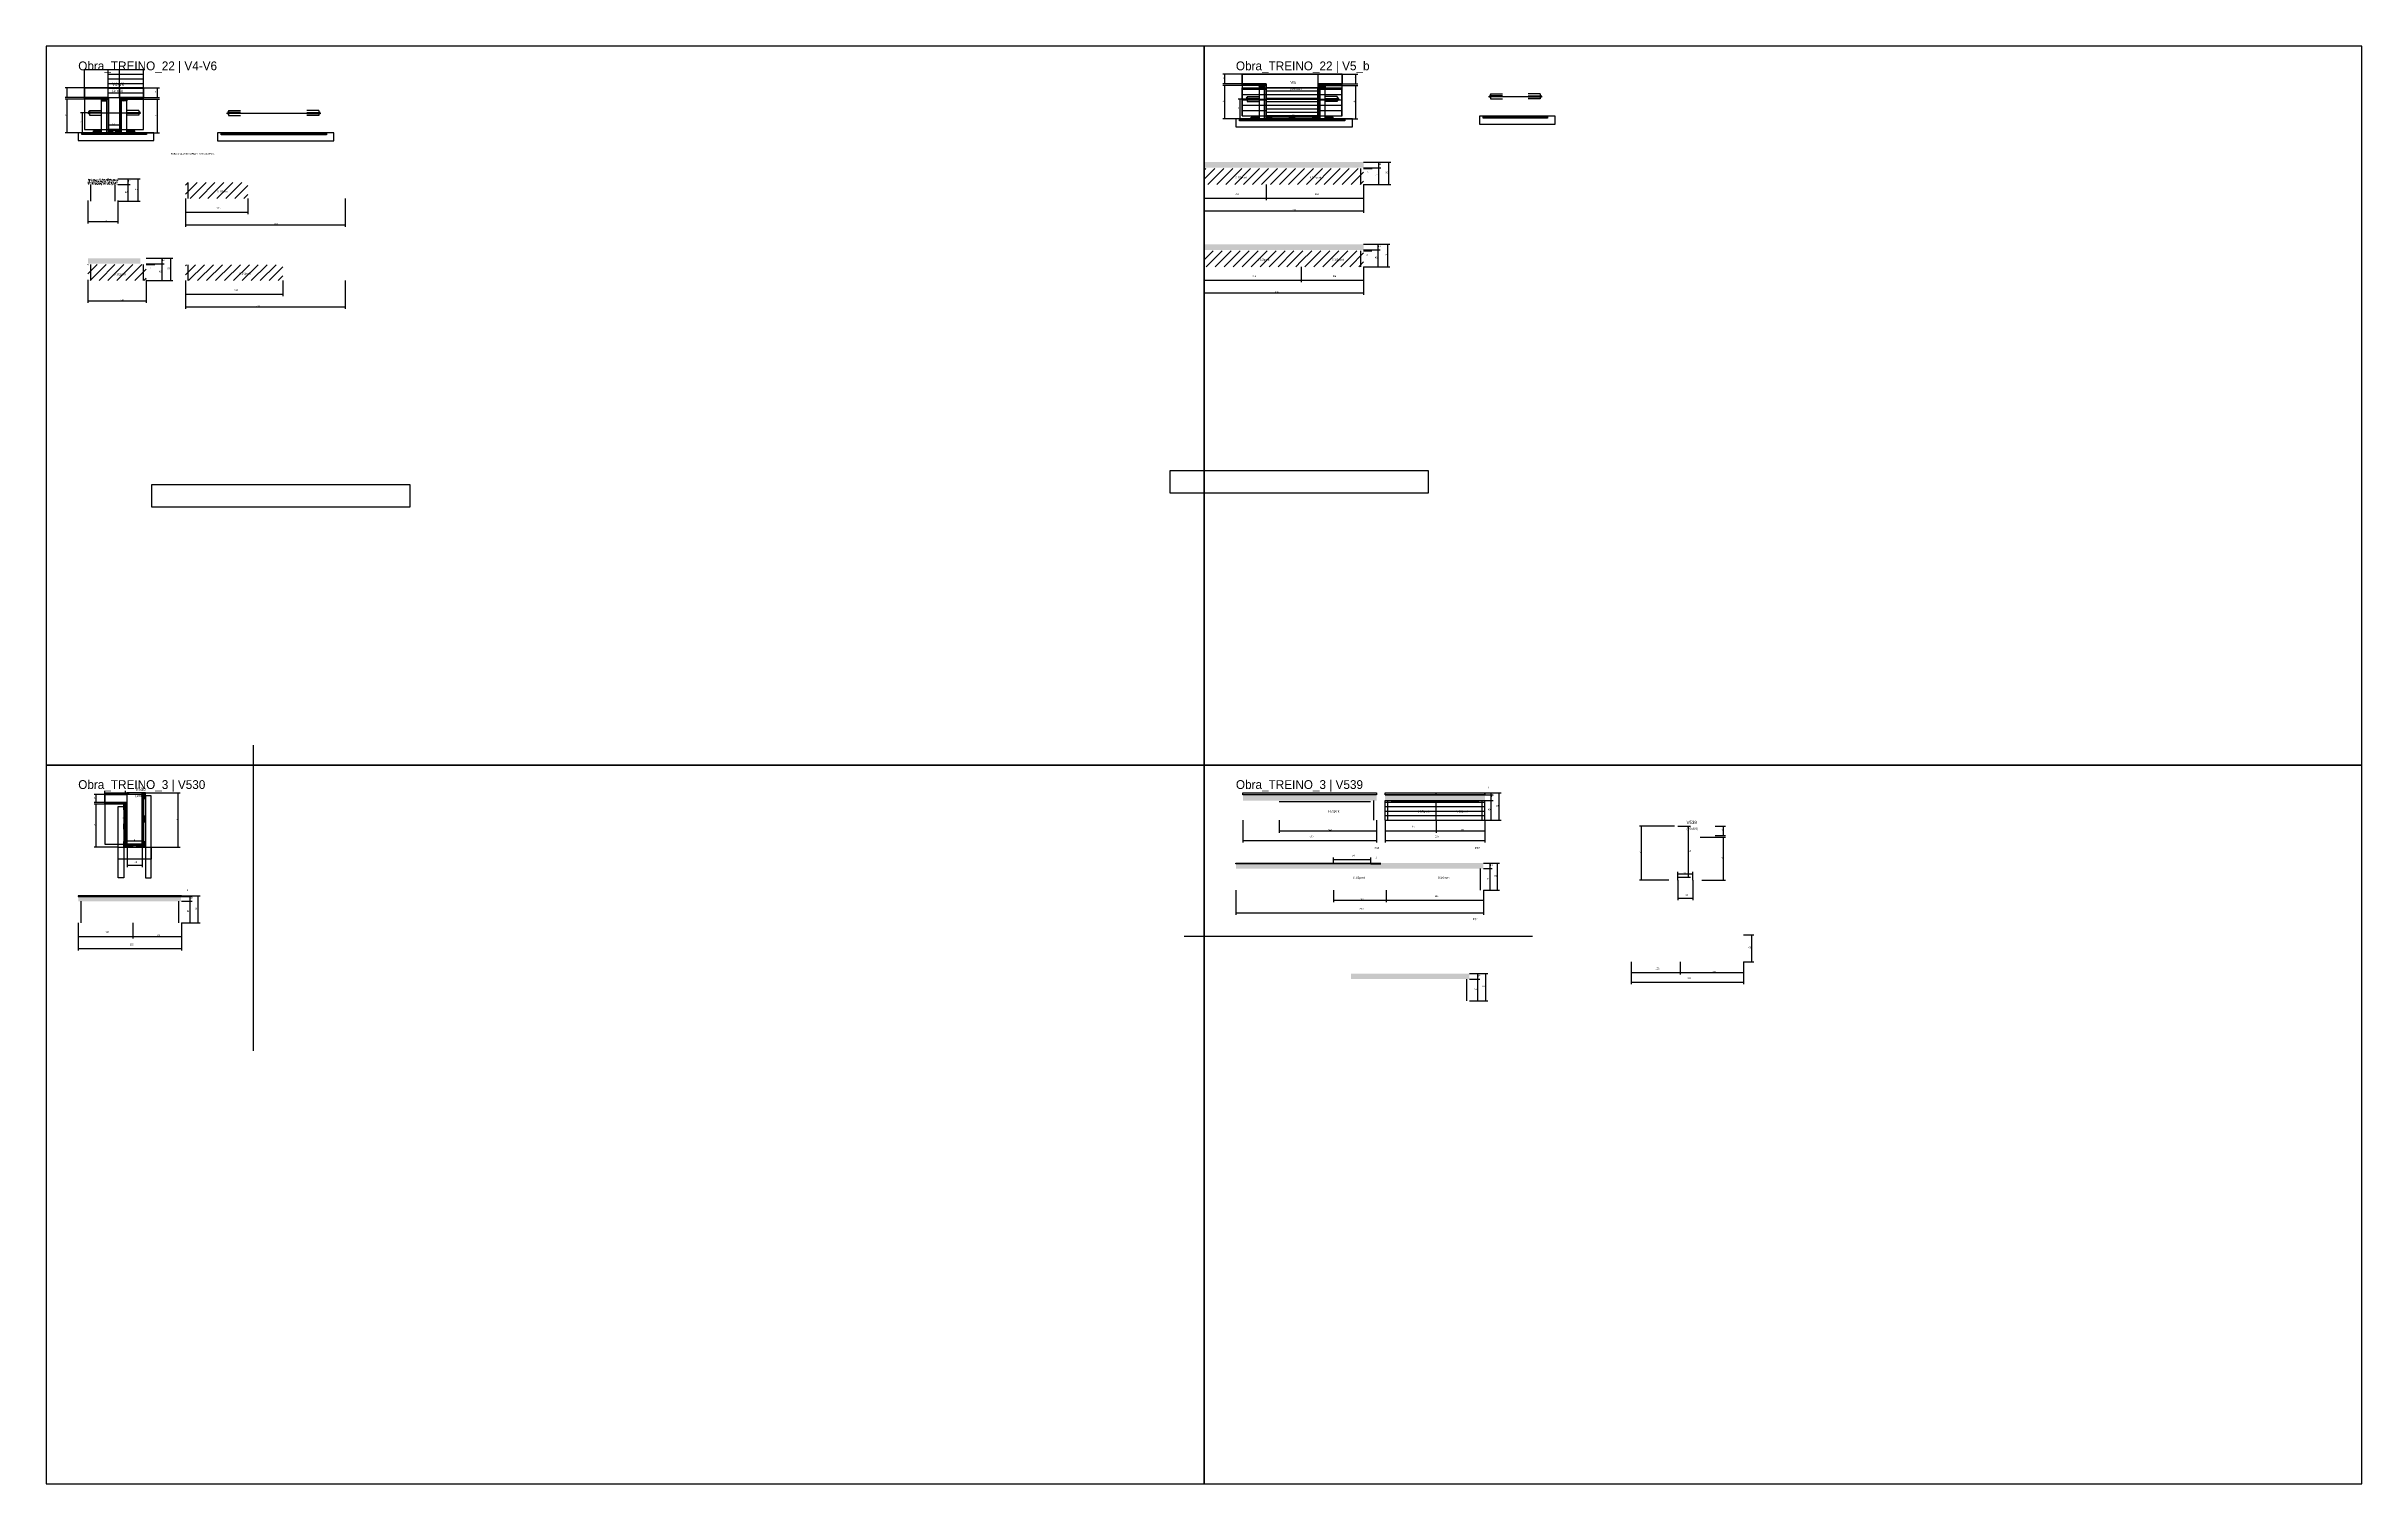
# Model space of a CAD drawing. Header units: metres. Extents: x -41 to 34840, y -36000 to 1848.
# Drawn here: x 2900 to 8700, y -32400 to -28800 of the extents above; entities that cross this region are included whole.
import ezdxf

# ---------------------------------------------------------------- set-up
doc = ezdxf.new("R2010")
doc.units = ezdxf.units.M
for name, color, linetype in [('8', 7, 'Continuous'), ('barrote', 126, 'Continuous'), ('CELL_BORDER', 8, 'Continuous'), ('CONCRETO', 251, 'Continuous'), ('COTA', 4, 'Continuous'), ('Cota Seção (2x)', 4, 'Continuous'), ('Hachura', 253, 'Continuous'), ('LABEL_ID', 3, 'Continuous'), ('Madeira', 126, 'Continuous'), ('NOMENCLATURA', 7, 'Continuous'), ('Painéis', 200, 'Continuous'), ('PONTALETE', 2, 'Continuous'), ('SARR_2.2x7', 40, 'Continuous'), ('SARR_3.5x7', 81, 'Continuous'), ('SARR_EDITAR', 141, 'Continuous'), ('SCO-___-LAJ', 4, 'Continuous'), ('TENSOR', 2, 'Continuous'), ('Texto Seção', 7, 'Continuous')]:
    doc.layers.add(name, color=color, linetype=linetype)

msp = doc.modelspace()

# ---------------------------------------------------------------- hatches: boundary and pattern name
at = {"layer": 'COTA'}
h = msp.add_hatch(dxfattribs=at)
h.set_pattern_fill('AR-CONC', scale=0.03)
h.paths.add_polyline_path([(6199.7, -29104.1), (6199.7, -29090.1), (5799.7, -29090.1), (5799.7, -29104.1)])
h = msp.add_hatch(dxfattribs=at)
h.set_pattern_fill('AR-CONC', scale=0.03)
h.paths.add_polyline_path([(3004.2, -29132.2), (3004.2, -29146.2), (3079.2, -29146.2), (3079.2, -29132.2)])
h = msp.add_hatch(dxfattribs=at)
h.set_pattern_fill('AR-CONC', scale=0.03)
h.paths.add_polyline_path([(3004.2, -29330.7), (3004.2, -29344.7), (3135.2, -29344.7), (3135.2, -29330.7)])
h = msp.add_hatch(dxfattribs=at)
h.set_pattern_fill('AR-CONC', scale=0.03)
h.paths.add_polyline_path([(6199.7, -29309.9), (6199.7, -29295.9), (5799.7, -29295.9), (5799.7, -29309.9)])
h = msp.add_hatch(dxfattribs=at)
h.set_pattern_fill('AR-CONC', scale=0.03)
h.paths.add_polyline_path([(5897.3, -30689), (5897.3, -30675), (5897.3, -30675), (6232.3, -30675), (6232.3, -30675), (6232.3, -30689), (6232.3, -30689), (5897.3, -30689)])
h = msp.add_hatch(dxfattribs=at)
h.set_pattern_fill('AR-CONC', scale=0.03)
h.paths.add_polyline_path([(6253.6, -30675), (6253.6, -30689), (6253.6, -30689), (6503.6, -30689), (6503.6, -30689), (6503.6, -30675), (6503.6, -30675), (6253.6, -30675)])
h = msp.add_hatch(dxfattribs=at)
h.set_pattern_fill('AR-CONC', scale=0.03)
h.paths.add_polyline_path([(6218, -30847.6), (6218, -30845.6), (6218, -30845.6), (6500, -30845.6), (6500, -30845.6), (6500, -30859.6), (6500, -30859.6), (5880, -30859.6), (5880, -30859.6), (5880, -30847.6), (5880, -30847.6), (6218, -30847.6)])
h = msp.add_hatch(dxfattribs=at)
h.set_pattern_fill('AR-CONC', scale=0.03)
h.paths.add_polyline_path([(2980, -30929.3), (2980, -30941.3), (2980, -30941.3), (3237, -30941.3), (3237, -30941.3), (3237, -30929.3), (3237, -30929.3), (2980, -30929.3)])
h = msp.add_hatch(dxfattribs=at)
h.set_pattern_fill('AR-CONC', scale=0.03)
h.paths.add_polyline_path([(6465, -31136.3), (6465, -31122.3), (6465, -31122.3), (6168, -31122.3), (6168, -31122.3), (6168, -31136.3), (6168, -31136.3), (6465, -31136.3)])
at = {"layer": 'Hachura'}
h = msp.add_hatch(color=8, dxfattribs=at)
h.dxf.hatch_style = 1
h.paths.add_polyline_path([(2995.8, -28932.3), (2995.8, -28928.3), (2995.8, -28928.3), (3055.8, -28928.3), (3055.8, -28928.3), (3055.8, -28932.3), (3055.8, -28932.3), (2995.8, -28932.3)])
h = msp.add_hatch(dxfattribs=at)
h.set_pattern_fill('ANSI31', scale=0.5)
h.paths.add_polyline_path([(3037.8, -28932.3), (3037.8, -28936.7), (3037.8, -28936.7), (3051.8, -28936.7), (3051.8, -28936.7), (3051.8, -28932.3), (3051.8, -28932.3), (3037.8, -28932.3)])
h = msp.add_hatch(color=8, dxfattribs=at)
h.dxf.hatch_style = 1
h.paths.add_polyline_path([(3051.8, -28932.3), (3055.8, -28932.3), (3055.8, -28932.3), (3055.8, -29016.3), (3055.8, -29016.3), (3051.8, -29016.3), (3051.8, -29016.3), (3051.8, -28932.3)])
h = msp.add_hatch(color=8, dxfattribs=at)
h.dxf.hatch_style = 1
h.paths.add_polyline_path([(3143.8, -28932.3), (3143.8, -28928.3), (3143.8, -28928.3), (3083.8, -28928.3), (3083.8, -28928.3), (3083.8, -28932.3), (3083.8, -28932.3), (3143.8, -28932.3)])
h = msp.add_hatch(color=8, dxfattribs=at)
h.dxf.hatch_style = 1
h.paths.add_polyline_path([(3087.8, -28932.3), (3083.8, -28932.3), (3083.8, -28932.3), (3083.8, -29016.3), (3083.8, -29016.3), (3087.8, -29016.3), (3087.8, -29016.3), (3087.8, -28932.3)])
h = msp.add_hatch(dxfattribs=at)
h.set_pattern_fill('ANSI31', scale=0.5)
h.paths.add_polyline_path([(3101.8, -28932.3), (3101.8, -28936.7), (3101.8, -28936.7), (3087.8, -28936.7), (3087.8, -28936.7), (3087.8, -28932.3), (3087.8, -28932.3), (3101.8, -28932.3)])
h = msp.add_hatch(color=8, dxfattribs=at)
h.dxf.hatch_style = 1
h.paths.add_polyline_path([(5895.8, -28898), (5895.8, -28894), (5895.8, -28894), (5955.8, -28894), (5955.8, -28894), (5955.8, -28898), (5955.8, -28898), (5895.8, -28898)])
h = msp.add_hatch(dxfattribs=at)
h.set_pattern_fill('ANSI31', scale=0.5)
h.paths.add_polyline_path([(5937.8, -28898), (5937.8, -28902.4), (5937.8, -28902.4), (5951.8, -28902.4), (5951.8, -28902.4), (5951.8, -28898), (5951.8, -28898), (5937.8, -28898)])
h = msp.add_hatch(color=8, dxfattribs=at)
h.dxf.hatch_style = 1
h.paths.add_polyline_path([(5951.8, -28898), (5955.8, -28898), (5955.8, -28898), (5955.8, -28982), (5955.8, -28982), (5951.8, -28982), (5951.8, -28982), (5951.8, -28898)])
h = msp.add_hatch(color=8, dxfattribs=at)
h.dxf.hatch_style = 1
h.paths.add_polyline_path([(6145.8, -28898), (6145.8, -28894), (6145.8, -28894), (6085.8, -28894), (6085.8, -28894), (6085.8, -28898), (6085.8, -28898), (6145.8, -28898)])
h = msp.add_hatch(color=8, dxfattribs=at)
h.dxf.hatch_style = 1
h.paths.add_polyline_path([(6089.8, -28898), (6085.8, -28898), (6085.8, -28898), (6085.8, -28982), (6085.8, -28982), (6089.8, -28982), (6089.8, -28982), (6089.8, -28898)])
h = msp.add_hatch(dxfattribs=at)
h.set_pattern_fill('ANSI31', scale=0.5)
h.paths.add_polyline_path([(6103.8, -28898), (6103.8, -28902.4), (6103.8, -28902.4), (6089.8, -28902.4), (6089.8, -28902.4), (6089.8, -28898), (6089.8, -28898), (6103.8, -28898)])
h = msp.add_hatch(dxfattribs=at)
h.set_pattern_fill('ANSI31', scale=0.5)
h.paths.add_polyline_path([(5917.8, -28982), (5917.8, -28977.6), (5917.8, -28977.6), (5937.8, -28977.6), (5937.8, -28977.6), (5937.8, -28982), (5937.8, -28982), (5917.8, -28982)])
h = msp.add_hatch(color=8, dxfattribs=at)
h.dxf.hatch_style = 1
h.paths.add_polyline_path([(5955.8, -28977.6), (5955.8, -28974), (5955.8, -28974), (6085.8, -28974), (6085.8, -28974), (6085.8, -28977.6), (6085.8, -28977.6), (5955.8, -28977.6)])
h = msp.add_hatch(dxfattribs=at)
h.set_pattern_fill('ANSI31', scale=0.5)
h.paths.add_polyline_path([(5955.8, -28977.6), (5955.8, -28982), (5955.8, -28982), (5969.8, -28982), (5969.8, -28982), (5969.8, -28977.6), (5969.8, -28977.6), (5955.8, -28977.6)])
h = msp.add_hatch(dxfattribs=at)
h.set_pattern_fill('ANSI31', scale=0.5)
h.paths.add_polyline_path([(6013.8, -28977.6), (6013.8, -28982), (6013.8, -28982), (6027.8, -28982), (6027.8, -28982), (6027.8, -28977.6), (6027.8, -28977.6), (6013.8, -28977.6)])
h = msp.add_hatch(dxfattribs=at)
h.set_pattern_fill('ANSI31', scale=0.5)
h.paths.add_polyline_path([(6071.8, -28977.6), (6071.8, -28982), (6071.8, -28982), (6085.8, -28982), (6085.8, -28982), (6085.8, -28977.6), (6085.8, -28977.6), (6071.8, -28977.6)])
h = msp.add_hatch(dxfattribs=at)
h.set_pattern_fill('ANSI31', scale=0.5)
h.paths.add_polyline_path([(6123.8, -28982), (6123.8, -28977.6), (6123.8, -28977.6), (6103.8, -28977.6), (6103.8, -28977.6), (6103.8, -28982), (6103.8, -28982), (6123.8, -28982)])
h = msp.add_hatch(dxfattribs=at)
h.set_pattern_fill('ANSI31', scale=0.5)
h.paths.add_polyline_path([(3017.8, -29016.3), (3017.8, -29011.9), (3017.8, -29011.9), (3037.8, -29011.9), (3037.8, -29011.9), (3037.8, -29016.3), (3037.8, -29016.3), (3017.8, -29016.3)])
h = msp.add_hatch(color=8, dxfattribs=at)
h.dxf.hatch_style = 1
h.paths.add_polyline_path([(3055.8, -29011.9), (3055.8, -29008.3), (3055.8, -29008.3), (3083.8, -29008.3), (3083.8, -29008.3), (3083.8, -29011.9), (3083.8, -29011.9), (3055.8, -29011.9)])
h = msp.add_hatch(dxfattribs=at)
h.set_pattern_fill('ANSI31', scale=0.5)
h.paths.add_polyline_path([(3055.8, -29016.3), (3055.8, -29011.9), (3055.8, -29011.9), (3065.8, -29011.9), (3065.8, -29011.9), (3065.8, -29016.3), (3065.8, -29016.3), (3055.8, -29016.3)])
h = msp.add_hatch(dxfattribs=at)
h.set_pattern_fill('ANSI31', scale=0.5)
h.paths.add_polyline_path([(3073.8, -29016.3), (3073.8, -29011.9), (3073.8, -29011.9), (3083.8, -29011.9), (3083.8, -29011.9), (3083.8, -29016.3), (3083.8, -29016.3), (3073.8, -29016.3)])
h = msp.add_hatch(dxfattribs=at)
h.set_pattern_fill('ANSI31', scale=0.5)
h.paths.add_polyline_path([(3121.8, -29016.3), (3121.8, -29011.9), (3121.8, -29011.9), (3101.8, -29011.9), (3101.8, -29011.9), (3101.8, -29016.3), (3101.8, -29016.3), (3121.8, -29016.3)])
h = msp.add_hatch(dxfattribs=at)
h.set_pattern_fill('ANSI31', scale=5)
h.paths.add_polyline_path([(5955.7, -29146.1), (5955.7, -29106.1), (5799.7, -29106.1), (5799.7, -29146.1)])
h = msp.add_hatch(dxfattribs=at)
h.set_pattern_fill('ANSI31', scale=5)
h.paths.add_polyline_path([(5955.7, -29146.1), (6199.7, -29146.1), (6199.7, -29106.1), (5955.7, -29106.1)])
h = msp.add_hatch(dxfattribs=at)
h.set_pattern_fill('ANSI31', scale=5)
h.paths.add_polyline_path([(3404.6, -29181.1), (3404.6, -29141.1), (3248.6, -29141.1), (3248.6, -29181.1)])
h = msp.add_hatch(dxfattribs=at)
h.set_pattern_fill('ANSI31', scale=5)
h.paths.add_polyline_path([(3150.2, -29386.7), (3150.2, -29346.7), (3004.2, -29346.7), (3004.2, -29386.7)])
h = msp.add_hatch(dxfattribs=at)
h.set_pattern_fill('ANSI31', scale=5)
h.paths.add_polyline_path([(3492.6, -29346.9), (3248.6, -29346.9), (3248.6, -29386.9), (3492.6, -29386.9)])
h = msp.add_hatch(dxfattribs=at)
h.set_pattern_fill('ANSI31', scale=5)
h.paths.add_polyline_path([(6043.7, -29311.9), (5799.7, -29311.9), (5799.7, -29351.9), (6043.7, -29351.9)])
h = msp.add_hatch(dxfattribs=at)
h.set_pattern_fill('ANSI31', scale=5)
h.paths.add_polyline_path([(6043.7, -29351.9), (6199.7, -29351.9), (6199.7, -29311.9), (6043.7, -29311.9)])
h = msp.add_hatch(color=8, dxfattribs=at)
h.dxf.hatch_style = 1
h.paths.add_polyline_path([(3098, -30674), (3102, -30674), (3102, -30674), (3102, -30670), (3102, -30670), (3098, -30670), (3098, -30670), (3098, -30674)])
h = msp.add_hatch(color=8, dxfattribs=at)
h.dxf.hatch_style = 1
h.paths.add_polyline_path([(3144, -30670), (3140, -30670), (3140, -30670), (3140, -30806), (3140, -30806), (3144, -30806), (3144, -30806), (3144, -30670)])
h = msp.add_hatch(dxfattribs=at)
h.set_pattern_fill('ANSI31', scale=0.5)
h.paths.add_polyline_path([(3148.4, -30670), (3144, -30670), (3144, -30670), (3144, -30684), (3144, -30684), (3148.4, -30684), (3148.4, -30684), (3148.4, -30670)])
h = msp.add_hatch(color=8, dxfattribs=at)
h.dxf.hatch_style = 1
h.paths.add_polyline_path([(3046.4, -30698), (3046.4, -30694), (3046.4, -30694), (3102, -30694), (3102, -30694), (3102, -30698), (3102, -30698), (3046.4, -30698)])
h = msp.add_hatch(dxfattribs=at)
h.set_pattern_fill('ANSI31', scale=0.5)
h.paths.add_polyline_path([(3098, -30698), (3093.6, -30698), (3093.6, -30698), (3093.6, -30712), (3093.6, -30712), (3098, -30712), (3098, -30712), (3098, -30698)])
h = msp.add_hatch(color=8, dxfattribs=at)
h.dxf.hatch_style = 1
h.paths.add_polyline_path([(3098, -30698), (3102, -30698), (3102, -30698), (3102, -30806), (3102, -30806), (3098, -30806), (3098, -30806), (3098, -30698)])
h = msp.add_hatch(dxfattribs=at)
h.set_pattern_fill('ANSI31', scale=0.5)
h.paths.add_polyline_path([(3148.4, -30728), (3144, -30728), (3144, -30728), (3144, -30742), (3144, -30742), (3148.4, -30742), (3148.4, -30742), (3148.4, -30728)])
h = msp.add_hatch(dxfattribs=at)
h.set_pattern_fill('ANSI31', scale=0.5)
h.paths.add_polyline_path([(3098, -30747), (3093.6, -30747), (3093.6, -30747), (3093.6, -30761), (3093.6, -30761), (3098, -30761), (3098, -30761), (3098, -30747)])
h = msp.add_hatch(dxfattribs=at)
h.set_pattern_fill('ANSI31', scale=0.5)
h.paths.add_polyline_path([(3093.9, -30792), (3098.3, -30792), (3098.3, -30792), (3098.3, -30806), (3098.3, -30806), (3093.9, -30806), (3093.9, -30806), (3093.9, -30792)])
h = msp.add_hatch(color=8, dxfattribs=at)
h.dxf.hatch_style = 1
h.paths.add_polyline_path([(3140.3, -30801.6), (3140.3, -30798), (3140.3, -30798), (3102.3, -30798), (3102.3, -30798), (3102.3, -30801.6), (3102.3, -30801.6), (3140.3, -30801.6)])
h = msp.add_hatch(dxfattribs=at)
h.set_pattern_fill('ANSI31', scale=0.5)
h.paths.add_polyline_path([(3144.3, -30792), (3148.7, -30792), (3148.7, -30792), (3148.7, -30806), (3148.7, -30806), (3144.3, -30806), (3144.3, -30806), (3144.3, -30792)])
h = msp.add_hatch(dxfattribs=at)
h.set_pattern_fill('ANSI31', scale=0.5)
h.paths.add_polyline_path([(3102.3, -30806), (3102.3, -30801.6), (3102.3, -30801.6), (3116.3, -30801.6), (3116.3, -30801.6), (3116.3, -30806), (3116.3, -30806), (3102.3, -30806)])
h = msp.add_hatch(dxfattribs=at)
h.set_pattern_fill('ANSI31', scale=0.5)
h.paths.add_polyline_path([(3140.3, -30806), (3140.3, -30801.6), (3140.3, -30801.6), (3126.3, -30801.6), (3126.3, -30801.6), (3126.3, -30806), (3126.3, -30806), (3140.3, -30806)])

# ---------------------------------------------------------------- linework, layer by layer
for p, q in [((5905.8, -28929.1), (5905.8, -28935.1)), ((5907.8, -28929.1), (5905.8, -28929.1)), ((5907.8, -28935.1), (5905.8, -28935.1)), ((5907.8, -28926.1), (5907.8, -28938.1)), ((5907.8, -28926.1), (5937.8, -28926.1)), ((5937.8, -28931.1), (5907.8, -28931.1)), ((5937.8, -28933.1), (5907.8, -28933.1)), ((5907.8, -28938.1), (5937.8, -28938.1)), ((6133.8, -28926.1), (6103.8, -28926.1)), ((6103.8, -28931.1), (6133.8, -28931.1)), ((6103.8, -28933.1), (6133.8, -28933.1)), ((6133.8, -28938.1), (6103.8, -28938.1)), ((6133.8, -28926.1), (6133.8, -28938.1)), ((6135.8, -28929.1), (6133.8, -28929.1)), ((6133.8, -28935.1), (6135.8, -28935.1)), ((6135.8, -28929.1), (6135.8, -28935.1)), ((6516, -28922.3), (6516, -28928.3)), ((6518, -28922.3), (6516, -28922.3)), ((6518, -28928.3), (6516, -28928.3)), ((6518, -28919.3), (6518, -28931.3)), ((6518, -28919.3), (6548, -28919.3)), ((6548, -28924.3), (6518, -28924.3)), ((6548, -28926.3), (6518, -28926.3)), ((6518, -28931.3), (6548, -28931.3)), ((6642, -28919.3), (6612, -28919.3)), ((6612, -28924.3), (6642, -28924.3)), ((6612, -28926.3), (6642, -28926.3)), ((6642, -28931.3), (6612, -28931.3)), ((6642, -28919.3), (6642, -28931.3)), ((6644, -28922.3), (6642, -28922.3)), ((6642, -28928.3), (6644, -28928.3)), ((6644, -28922.3), (6644, -28928.3)), ((3005.8, -28963.4), (3005.8, -28969.4)), ((3007.8, -28963.4), (3005.8, -28963.4)), ((3007.8, -28969.4), (3005.8, -28969.4)), ((3007.8, -28960.4), (3007.8, -28972.4)), ((3007.8, -28960.4), (3037.8, -28960.4)), ((3037.8, -28965.4), (3007.8, -28965.4)), ((3037.8, -28967.4), (3007.8, -28967.4)), ((3007.8, -28972.4), (3037.8, -28972.4)), ((3131.8, -28960.4), (3101.8, -28960.4)), ((3101.8, -28965.4), (3131.8, -28965.4)), ((3101.8, -28967.4), (3131.8, -28967.4)), ((3131.8, -28972.4), (3101.8, -28972.4)), ((3131.8, -28960.4), (3131.8, -28972.4)), ((3133.8, -28963.4), (3131.8, -28963.4)), ((3131.8, -28969.4), (3133.8, -28969.4)), ((3133.8, -28963.4), (3133.8, -28969.4)), ((3354.7, -28964.1), (3354.7, -28970.1)), ((3356.7, -28964.1), (3354.7, -28964.1)), ((3356.7, -28970.1), (3354.7, -28970.1)), ((3356.7, -28961.1), (3356.7, -28973.1)), ((3356.7, -28961.1), (3386.7, -28961.1)), ((3386.7, -28966.1), (3356.7, -28966.1)), ((3386.7, -28968.1), (3356.7, -28968.1)), ((3356.7, -28973.1), (3386.7, -28973.1)), ((3582.7, -28961.1), (3552.7, -28961.1)), ((3552.7, -28966.1), (3582.7, -28966.1)), ((3552.7, -28968.1), (3582.7, -28968.1)), ((3582.7, -28973.1), (3552.7, -28973.1)), ((3582.7, -28961.1), (3582.7, -28973.1)), ((3584.7, -28964.1), (3582.7, -28964.1)), ((3582.7, -28970.1), (3584.7, -28970.1)), ((3584.7, -28964.1), (3584.7, -28970.1))]:
    msp.add_line(p, q)
at = {"layer": '8'}
for p, q in [((3418.2, -30550), (3418.2, -31315.8)), ((5750, -31028.3), (6622.8, -31028.3))]:
    msp.add_line(p, q, dxfattribs=at)
at = {"layer": 'barrote'}
for points in [[(5880, -29002), (6171.6, -29002), (6171.6, -28982), (5880, -28982)], [(6490.1, -28995.3), (6679.7, -28995.3), (6679.7, -28975.3), (6490.1, -28975.3)], [(2980, -29036.3), (3169.6, -29036.3), (3169.6, -29016.3), (2980, -29016.3)], [(3328.9, -29037), (3620.5, -29037), (3620.5, -29017), (3328.9, -29017)]]:
    msp.add_lwpolyline(points, close=True, dxfattribs=at)
at = {"layer": 'CELL_BORDER'}
for points in [[(2900, -30600), (5800, -30600), (5800, -28800), (2900, -28800)], [(5800, -30600), (8700, -30600), (8700, -28800), (5800, -28800)], [(2900, -32400), (5800, -32400), (5800, -30600), (2900, -30600)], [(5800, -32400), (8700, -32400), (8700, -30600), (5800, -30600)]]:
    msp.add_lwpolyline(points, close=True, dxfattribs=at)
at = {"layer": 'CONCRETO'}
for points in [[(6085.8, -28894), (6085.8, -28904), (6085.8, -28974), (5955.8, -28974), (5955.8, -28894), (5895.8, -28894), (5895.8, -28870), (6085.8, -28870), (6145.8, -28870), (6145.8, -28894)], [(5895.8, -28974), (6145.8, -28974), (6145.8, -28870), (5895.8, -28870)], [(3083.8, -28928.3), (3083.8, -28938.3), (3083.8, -29008.3), (3055.8, -29008.3), (3055.8, -28928.3), (2995.8, -28928.3), (2995.8, -28904.3), (3083.8, -28904.3), (3143.8, -28904.3), (3143.8, -28928.3)], [(2995.8, -29008.3), (3143.8, -29008.3), (3143.8, -28904.3), (2995.8, -28904.3)], [(3046.4, -30798), (3140, -30798), (3140, -30674), (3046.4, -30674)], [(3102, -30798), (3144, -30798), (3144, -30670), (3102, -30670)]]:
    msp.add_lwpolyline(points, close=True, dxfattribs=at)
for points in [[(3140, -30694), (3140, -30694), (3140, -30726), (3140, -30726), (3140, -30798), (3102, -30798), (3102, -30694), (3046.4, -30694), (3046.4, -30674), (3102, -30674)], [(3102, -30694), (3102, -30696), (3102, -30696), (3102, -30798), (3140, -30798), (3140, -30670), (3144, -30670), (3144, -30670), (3102, -30670), (3102, -30674)]]:
    msp.add_lwpolyline(points, dxfattribs=at)
at = {"layer": 'COTA'}
for p, q in [((5895.8, -28870), (5847.5, -28870)), ((5852.5, -28894), (5852.5, -28870)), ((6145.8, -28870), (6185.3, -28870)), ((6180.3, -28894), (6180.3, -28870)), ((2995.8, -28904.3), (2947.5, -28904.3)), ((2995.8, -28928.3), (2947.5, -28928.3)), ((2995.8, -28932.3), (2947.5, -28932.3)), ((2952.5, -28928.3), (2952.5, -28904.3)), ((2952.5, -29016.3), (2952.5, -28932.3)), ((3101.8, -28932.3), (3183.3, -28932.3)), ((3143.8, -28904.3), (3183.3, -28904.3)), ((3143.8, -28928.3), (3183.3, -28928.3)), ((3178.3, -28928.3), (3178.3, -28904.3)), ((3178.3, -29016.3), (3178.3, -28932.3)), ((5895.8, -28894), (5847.5, -28894)), ((5895.8, -28898), (5847.5, -28898)), ((5852.5, -28982), (5852.5, -28898)), ((5902.8, -28932.1), (5885.3, -28932.1)), ((5890.3, -28982), (5890.3, -28932.1)), ((6103.8, -28898), (6185.3, -28898)), ((6145.8, -28894), (6185.3, -28894)), ((6180.3, -28982), (6180.3, -28898)), ((3002.8, -28966.4), (2985.3, -28966.4)), ((2990.3, -29016.3), (2990.3, -28966.4)), ((5917.8, -28982), (5847.5, -28982)), ((5902.8, -28982), (5885.3, -28982)), ((6123.8, -28982), (6185.3, -28982)), ((3017.8, -29016.3), (2947.5, -29016.3)), ((3002.8, -29016.3), (2985.3, -29016.3)), ((3121.8, -29016.3), (3183.3, -29016.3)), ((6199.7, -29090.1), (6242.8, -29090.1)), ((6199.7, -29090.1), (6267.6, -29090.1)), ((6199.7, -29104.1), (6242.8, -29104.1)), ((6199.7, -29104.1), (6242.8, -29104.1)), ((6199.7, -29104.1), (6221.6, -29104.1)), ((6199.7, -29106.1), (6221.6, -29106.1)), ((6216.6, -29106.1), (6216.6, -29104.1)), ((6237.8, -29104.1), (6237.8, -29090.1)), ((6237.8, -29146.1), (6237.8, -29104.1)), ((6262.6, -29146.1), (6262.6, -29090.1)), ((3079.2, -29132.2), (3110.1, -29132.2)), ((3079.2, -29132.2), (3134.9, -29132.2)), ((3079.2, -29146.2), (3110.1, -29146.2)), ((3079.2, -29146.2), (3110.1, -29146.2)), ((3105.1, -29146.2), (3105.1, -29132.2)), ((3105.1, -29188.2), (3105.1, -29146.2)), ((3129.9, -29188.2), (3129.9, -29132.2)), ((5799.7, -29146.1), (5799.7, -29216.8)), ((5799.7, -29146.1), (5799.7, -29185.1)), ((5955.7, -29146.1), (5955.7, -29185.1)), ((5955.7, -29146.1), (5955.7, -29185.1)), ((6199.7, -29146.1), (6199.7, -29185.1)), ((6199.7, -29146.1), (6199.7, -29216.8)), ((6199.7, -29146.1), (6242.8, -29146.1)), ((6199.7, -29146.1), (6267.6, -29146.1)), ((3004.2, -29186.2), (3004.2, -29243.9)), ((3079.2, -29186.2), (3079.2, -29243.9)), ((3079.2, -29188.2), (3110.1, -29188.2)), ((3079.2, -29188.2), (3134.9, -29188.2)), ((3248.6, -29181.1), (3248.6, -29251.8)), ((3248.6, -29181.1), (3248.6, -29220.1)), ((3248.6, -29215.1), (3404.6, -29215.1)), ((3404.6, -29181.1), (3404.6, -29220.1)), ((3648.6, -29181.1), (3648.6, -29251.8)), ((5799.7, -29180.1), (5955.7, -29180.1)), ((5799.7, -29211.8), (6199.7, -29211.8)), ((5955.7, -29180.1), (6199.7, -29180.1)), ((3004.2, -29238.9), (3079.2, -29238.9)), ((3248.6, -29246.8), (3648.6, -29246.8)), ((3150.2, -29330.7), (3195.3, -29330.7)), ((3150.2, -29330.7), (3216.7, -29330.7)), ((3150.2, -29344.7), (3195.3, -29344.7)), ((3150.2, -29344.7), (3195.3, -29344.7)), ((3150.2, -29344.7), (3172.2, -29344.7)), ((3150.2, -29346.7), (3172.2, -29346.7)), ((3167.2, -29346.7), (3167.2, -29344.7)), ((3190.3, -29344.7), (3190.3, -29330.7)), ((3190.3, -29386.7), (3190.3, -29344.7)), ((3211.7, -29386.7), (3211.7, -29330.7)), ((6199.7, -29295.9), (6241.1, -29295.9)), ((6199.7, -29295.9), (6265.9, -29295.9)), ((6199.7, -29309.9), (6241.1, -29309.9)), ((6199.7, -29309.9), (6241.1, -29309.9)), ((6199.7, -29309.9), (6220.2, -29309.9)), ((6199.7, -29311.9), (6220.2, -29311.9)), ((6215.2, -29311.9), (6215.2, -29309.9)), ((6236.1, -29309.9), (6236.1, -29295.9)), ((6236.1, -29351.9), (6236.1, -29309.9)), ((6260.9, -29351.9), (6260.9, -29295.9)), ((3004.2, -29384.7), (3004.2, -29442.5)), ((3150.2, -29384.7), (3150.2, -29442.5)), ((3150.2, -29386.7), (3195.3, -29386.7)), ((3150.2, -29386.7), (3216.7, -29386.7)), ((3248.6, -29386.9), (3248.6, -29426)), ((3248.6, -29386.9), (3248.6, -29457.6)), ((3492.6, -29386.9), (3492.6, -29426)), ((3648.6, -29386.9), (3648.6, -29457.6)), ((5799.7, -29351.9), (5799.7, -29391)), ((5799.7, -29351.9), (5799.7, -29422.6)), ((5799.7, -29386), (6043.7, -29386)), ((6043.7, -29351.9), (6043.7, -29391)), ((6043.7, -29351.9), (6043.7, -29391)), ((6043.7, -29386), (6199.7, -29386)), ((6199.7, -29351.9), (6199.7, -29422.6)), ((6199.7, -29351.9), (6199.7, -29391)), ((6199.7, -29351.9), (6241.1, -29351.9)), ((6199.7, -29351.9), (6265.9, -29351.9)), ((3004.2, -29437.5), (3150.2, -29437.5)), ((3248.6, -29421), (3492.6, -29421)), ((3248.6, -29452.6), (3648.6, -29452.6)), ((5799.7, -29417.6), (6199.7, -29417.6)), ((3046.4, -30674), (3020.2, -30674)), ((3025.2, -30694), (3025.2, -30674)), ((3046.4, -30674), (3046.4, -30665)), ((3046.4, -30670), (3098, -30670)), ((3098, -30670), (3098, -30665)), ((3148.4, -30670), (3235.6, -30670)), ((3230.6, -30806), (3230.6, -30670)), ((6503.6, -30670), (6544.5, -30670)), ((6503.6, -30670), (6524.5, -30670)), ((6503.6, -30675), (6524.5, -30675)), ((6519.5, -30675), (6519.5, -30670)), ((6519.5, -30689), (6519.5, -30675)), ((6519.5, -30675), (6524.5, -30675)), ((6539.5, -30738), (6539.5, -30670)), ((3046.4, -30694), (3020.2, -30694)), ((3046.4, -30698), (3020.2, -30698)), ((3025.2, -30806), (3025.2, -30698)), ((5897.3, -30738), (5897.3, -30794)), ((5988.3, -30738), (5988.3, -30769.5)), ((6232.3, -30738), (6232.3, -30769.5)), ((6232.3, -30738), (6232.3, -30794)), ((6253.6, -30738), (6253.6, -30769.5)), ((6253.6, -30738), (6253.6, -30794)), ((6381.6, -30738), (6381.6, -30769.5)), ((6381.6, -30738), (6381.6, -30769.5)), ((6503.6, -30689), (6524.5, -30689)), ((6503.6, -30738), (6503.6, -30769.5)), ((6503.6, -30738), (6503.6, -30794)), ((6503.6, -30738), (6524.5, -30738)), ((6503.6, -30738), (6544.5, -30738)), ((6519.5, -30738), (6519.5, -30689)), ((6519.5, -30689), (6524.5, -30689)), ((5897.3, -30789), (6232.3, -30789)), ((5988.3, -30764.5), (6232.3, -30764.5)), ((6253.6, -30764.5), (6381.6, -30764.5)), ((6253.6, -30789), (6503.6, -30789)), ((6381.6, -30764.5), (6503.6, -30764.5)), ((6978.4, -30752.8), (6891.2, -30752.8)), ((6896.2, -30888.8), (6896.2, -30752.8)), ((7042.8, -30780.8), (7106.7, -30780.8)), ((7080.4, -30752.8), (7106.7, -30752.8)), ((7080.4, -30776.8), (7106.7, -30776.8)), ((7101.7, -30776.8), (7101.7, -30752.8)), ((7101.7, -30888.8), (7101.7, -30780.8)), ((3079.9, -30806), (3020.2, -30806)), ((3102.3, -30806), (3102.3, -30855.7)), ((3102.3, -30850.7), (3140.3, -30850.7)), ((3140.3, -30806), (3140.3, -30855.7)), ((3162.7, -30806), (3235.6, -30806)), ((6218, -30845.6), (6243, -30845.6)), ((6218, -30847.6), (6243, -30847.6)), ((6238, -30847.6), (6238, -30845.6)), ((6500, -30845.6), (6521.8, -30845.6)), ((6500, -30845.6), (6540.2, -30845.6)), ((6516.8, -30859.6), (6516.8, -30845.6)), ((6535.2, -30913.6), (6535.2, -30845.6)), ((5880, -30913.6), (5880, -30975.6)), ((6124, -30913.6), (6124, -30943.7)), ((6256, -30913.6), (6256, -30943.7)), ((6256, -30913.6), (6256, -30943.7)), ((6500, -30859.6), (6521.8, -30859.6)), ((6500, -30859.6), (6521.8, -30859.6)), ((6500, -30913.6), (6500, -30943.7)), ((6500, -30913.6), (6500, -30975.6)), ((6500, -30913.6), (6521.8, -30913.6)), ((6500, -30913.6), (6540.2, -30913.6)), ((6516.8, -30913.6), (6516.8, -30859.6)), ((6964.4, -30888.8), (6891.2, -30888.8)), ((6986.8, -30888.8), (6986.8, -30938.5)), ((7024.8, -30888.8), (7024.8, -30938.5)), ((7047.2, -30888.8), (7106.7, -30888.8)), ((3239, -30927.3), (3285, -30927.3)), ((3239, -30927.3), (3265.1, -30927.3)), ((3239, -30929.3), (3265.1, -30929.3)), ((3239, -30929.3), (3265.1, -30929.3)), ((3239, -30941.3), (3265.1, -30941.3)), ((3239, -30941.3), (3265.1, -30941.3)), ((3260.1, -30929.3), (3260.1, -30927.3)), ((3260.1, -30941.3), (3260.1, -30929.3)), ((3260.1, -30995.3), (3260.1, -30941.3)), ((3280, -30995.3), (3280, -30927.3)), ((5880, -30970.6), (6500, -30970.6)), ((6124, -30938.7), (6256, -30938.7)), ((6256, -30938.7), (6500, -30938.7)), ((6986.8, -30933.5), (7024.8, -30933.5)), ((2980, -30995.3), (2980, -31034.2)), ((2980, -30995.3), (2980, -31064.7)), ((2980, -31029.2), (3117, -31029.2)), ((3117, -30995.3), (3117, -31034.2)), ((3117, -30995.3), (3117, -31034.2)), ((3117, -31029.2), (3239, -31029.2)), ((3239, -30995.3), (3239, -31034.2)), ((3239, -30995.3), (3239, -31064.7)), ((3239, -30995.3), (3265.1, -30995.3)), ((3239, -30995.3), (3285, -30995.3)), ((7151.4, -31025.2), (7177.5, -31025.2)), ((7172.5, -31093.2), (7172.5, -31025.2)), ((2980, -31059.7), (3239, -31059.7)), ((6465, -31122.3), (6491, -31122.3)), ((6465, -31122.3), (6510.9, -31122.3)), ((6465, -31136.3), (6491, -31136.3)), ((6465, -31136.3), (6491, -31136.3)), ((6486, -31136.3), (6486, -31122.3)), ((6486, -31190.3), (6486, -31136.3)), ((6505.9, -31190.3), (6505.9, -31122.3)), ((6870.4, -31093.2), (6870.4, -31124.7)), ((6870.4, -31093.2), (6870.4, -31149.2)), ((6870.4, -31119.7), (6992.4, -31119.7)), ((6870.4, -31144.2), (7151.4, -31144.2)), ((6992.4, -31093.2), (6992.4, -31124.7)), ((6992.4, -31093.2), (6992.4, -31124.7)), ((6992.4, -31119.7), (7151.4, -31119.7)), ((7151.4, -31093.2), (7151.4, -31124.7)), ((7151.4, -31093.2), (7151.4, -31149.2)), ((7151.4, -31093.2), (7177.5, -31093.2)), ((6465, -31190.3), (6491, -31190.3)), ((6465, -31190.3), (6510.9, -31190.3))]:
    msp.add_line(p, q, dxfattribs=at)
at = {"layer": 'Cota Seção (2x)'}
for p, q in [((5955.8, -28870), (6090.8, -28870)), ((6085.8, -28974), (6085.8, -28870)), ((3055.8, -28904.3), (3088.8, -28904.3)), ((3083.8, -29008.3), (3083.8, -28904.3)), ((3055.8, -29008.3), (3055.8, -28991.5)), ((3055.8, -28996.5), (3083.8, -28996.5)), ((3083.8, -29008.3), (3083.8, -28991.5)), ((5955.8, -28974), (5955.8, -28969)), ((5955.8, -28974), (6090.8, -28974)), ((5955.8, -28974), (6085.8, -28974)), ((6085.8, -28974), (6085.8, -28969)), ((3055.8, -29008.3), (3088.8, -29008.3)), ((3102.3, -30798), (3102.3, -30670)), ((3102.3, -30670), (3107.3, -30670)), ((3102.3, -30806), (3102.3, -30785)), ((3102.3, -30790), (3140.3, -30790)), ((3102.3, -30798), (3107.3, -30798)), ((3140.3, -30806), (3140.3, -30785)), ((6986.8, -30752.8), (7018.4, -30752.8)), ((7013.4, -30880.8), (7013.4, -30752.8)), ((6124, -30845.6), (6124, -30831.5)), ((6124, -30836.5), (6218, -30836.5)), ((6218, -30845.6), (6218, -30831.5)), ((6986.8, -30888.8), (6986.8, -30867.8)), ((6986.8, -30872.8), (7024.8, -30872.8)), ((6986.8, -30880.8), (7018.4, -30880.8)), ((7024.8, -30888.8), (7024.8, -30867.8))]:
    msp.add_line(p, q, dxfattribs=at)
at = {"layer": 'Madeira'}
for points in [[(3037.8, -28932.3), (3037.8, -28936.7), (3051.8, -28936.7), (3051.8, -28932.3)], [(3037.8, -29016.3), (3051.8, -29016.3), (3051.8, -28932.3), (3037.8, -28932.3)], [(3101.8, -28932.3), (3101.8, -28936.7), (3087.8, -28936.7), (3087.8, -28932.3)], [(3101.8, -28932.3), (3087.8, -28932.3), (3087.8, -29016.3), (3101.8, -29016.3)], [(5937.8, -28898), (5937.8, -28902.4), (5951.8, -28902.4), (5951.8, -28898)], [(5937.8, -28982), (5951.8, -28982), (5951.8, -28898), (5937.8, -28898)], [(6103.8, -28898), (6103.8, -28902.4), (6089.8, -28902.4), (6089.8, -28898)], [(6103.8, -28898), (6089.8, -28898), (6089.8, -28982), (6103.8, -28982)], [(5880, -29002), (6171.6, -29002), (6171.6, -28982), (5880, -28982)], [(5917.8, -28982), (5917.8, -28977.6), (5937.8, -28977.6), (5937.8, -28982)], [(5955.8, -28977.6), (5955.8, -28982), (5969.8, -28982), (5969.8, -28977.6)], [(6013.8, -28977.6), (6013.8, -28982), (6027.8, -28982), (6027.8, -28977.6)], [(6071.8, -28977.6), (6071.8, -28982), (6085.8, -28982), (6085.8, -28977.6)], [(6123.8, -28982), (6123.8, -28977.6), (6103.8, -28977.6), (6103.8, -28982)], [(2980, -29036.3), (3169.6, -29036.3), (3169.6, -29016.3), (2980, -29016.3)], [(3017.8, -29016.3), (3017.8, -29011.9), (3037.8, -29011.9), (3037.8, -29016.3)], [(3055.8, -29016.3), (3055.8, -29011.9), (3065.8, -29011.9), (3065.8, -29016.3)], [(3073.8, -29016.3), (3073.8, -29011.9), (3083.8, -29011.9), (3083.8, -29016.3)], [(3121.8, -29016.3), (3121.8, -29011.9), (3101.8, -29011.9), (3101.8, -29016.3)], [(3148.4, -30670), (3144, -30670), (3144, -30684), (3148.4, -30684)], [(3098, -30698), (3093.6, -30698), (3093.6, -30712), (3098, -30712)], [(3148.4, -30728), (3144, -30728), (3144, -30742), (3148.4, -30742)], [(3098, -30747), (3093.6, -30747), (3093.6, -30761), (3098, -30761)], [(3093.9, -30792), (3098.3, -30792), (3098.3, -30806), (3093.9, -30806)], [(3144.3, -30792), (3148.7, -30792), (3148.7, -30806), (3144.3, -30806)], [(3102.3, -30806), (3102.3, -30801.6), (3116.3, -30801.6), (3116.3, -30806)], [(3140.3, -30806), (3140.3, -30801.6), (3126.3, -30801.6), (3126.3, -30806)]]:
    msp.add_lwpolyline(points, close=True, dxfattribs=at)
at = {"layer": 'Painéis'}
for p, q in [((2995.8, -28858.3), (3055.3, -28858.3)), ((2995.8, -28928.3), (2995.8, -28858.3)), ((3055.3, -28928.3), (3055.3, -28858.3)), ((3055.3, -28858.3), (3083.3, -28858.3)), ((3055.3, -28928.3), (3055.3, -28858.3)), ((3083.3, -28928.3), (3083.3, -28858.3)), ((3083.3, -28858.3), (3143.3, -28858.3)), ((3083.3, -28928.3), (3083.3, -28858.3)), ((3143.3, -28928.3), (3143.3, -28858.3)), ((2995.8, -28928.3), (3055.8, -28928.3)), ((2995.8, -28932.3), (2995.8, -28928.3)), ((2995.8, -28928.3), (3055.3, -28928.3)), ((3055.3, -28928.3), (3083.3, -28928.3)), ((3055.8, -28932.3), (3055.8, -28928.3)), ((3055.8, -29016.3), (3055.8, -28932.3)), ((3083.3, -28928.3), (3143.3, -28928.3)), ((3083.8, -28928.3), (3143.8, -28928.3)), ((3083.8, -28932.3), (3083.8, -28928.3)), ((3083.8, -29016.3), (3083.8, -28932.3)), ((3143.8, -28932.3), (3143.8, -28928.3)), ((5895.8, -28894), (5955.8, -28894)), ((5895.8, -28898), (5895.8, -28894)), ((5895.8, -28904), (5955.4, -28904)), ((5895.8, -28974), (5895.8, -28904)), ((5955.4, -28974), (5955.4, -28904)), ((5955.4, -28904), (6085.4, -28904)), ((5955.4, -28974), (5955.4, -28904)), ((5955.8, -28898), (5955.8, -28894)), ((5955.8, -28982), (5955.8, -28898)), ((6085.4, -28974), (6085.4, -28904)), ((6085.4, -28904), (6145.4, -28904)), ((6085.4, -28974), (6085.4, -28904)), ((6085.8, -28894), (6145.8, -28894)), ((6085.8, -28898), (6085.8, -28894)), ((6085.8, -28982), (6085.8, -28898)), ((6145.4, -28974), (6145.4, -28904)), ((6145.8, -28898), (6145.8, -28894)), ((5895.8, -28974), (5955.4, -28974)), ((5955.4, -28974), (6085.4, -28974)), ((5955.8, -28974), (6085.8, -28974)), ((5955.8, -28977.6), (5955.8, -28974)), ((6085.4, -28974), (6145.4, -28974)), ((6085.8, -28977.6), (6085.8, -28974)), ((3140, -30806), (3140, -30670)), ((6253.6, -30670), (6503.6, -30670)), ((6253.6, -30675), (6503.6, -30675)), ((6381.6, -30675), (6381.6, -30670)), ((6503.6, -30675), (6503.6, -30670)), ((3046.4, -30694), (3102, -30694)), ((3046.4, -30698), (3046.4, -30694)), ((3102, -30698), (3102, -30694)), ((3102, -30806), (3102, -30698)), ((6253.6, -30689), (6503.6, -30689)), ((6253.6, -30738), (6253.6, -30689)), ((6253.6, -30738), (6503.6, -30738)), ((6381.6, -30738), (6381.6, -30689)), ((6503.6, -30738), (6503.6, -30689)), ((3102.3, -30798), (3140.3, -30798)), ((3102.3, -30801.6), (3102.3, -30798)), ((3140.3, -30801.6), (3140.3, -30798)), ((2980, -30927.3), (3239, -30927.3)), ((2980, -30929.3), (3239, -30929.3))]:
    msp.add_line(p, q, dxfattribs=at)
for points in [[(2995.8, -28932.3), (2995.8, -28928.3), (3055.8, -28928.3), (3055.8, -28932.3)], [(3051.8, -28932.3), (3055.8, -28932.3), (3055.8, -29016.3), (3051.8, -29016.3)], [(3143.8, -28932.3), (3143.8, -28928.3), (3083.8, -28928.3), (3083.8, -28932.3)], [(3087.8, -28932.3), (3083.8, -28932.3), (3083.8, -29016.3), (3087.8, -29016.3)], [(5895.8, -28898), (5895.8, -28894), (5955.8, -28894), (5955.8, -28898)], [(5951.8, -28898), (5955.8, -28898), (5955.8, -28982), (5951.8, -28982)], [(6145.8, -28898), (6145.8, -28894), (6085.8, -28894), (6085.8, -28898)], [(6089.8, -28898), (6085.8, -28898), (6085.8, -28982), (6089.8, -28982)], [(5955.8, -28977.6), (5955.8, -28974), (6085.8, -28974), (6085.8, -28977.6)], [(3055.8, -29011.9), (3055.8, -29008.3), (3083.8, -29008.3), (3083.8, -29011.9)], [(3098, -30670), (3102, -30670), (3102, -30674), (3098, -30674)], [(3144, -30670), (3140, -30670), (3140, -30806), (3144, -30806)], [(5897.3, -30670), (6232.3, -30670), (6232.3, -30675), (5897.3, -30675)], [(6253.6, -30670), (6503.6, -30670), (6503.6, -30675), (6253.6, -30675)], [(3046.4, -30698), (3046.4, -30694), (3102, -30694), (3102, -30698)], [(3098, -30698), (3102, -30698), (3102, -30806), (3098, -30806)], [(3140.3, -30801.6), (3140.3, -30798), (3102.3, -30798), (3102.3, -30801.6)], [(5880, -30845.6), (6218, -30845.6), (6218, -30847.6), (5880, -30847.6)], [(3239, -30927.3), (2980, -30927.3), (2980, -30929.3), (3239, -30929.3)]]:
    msp.add_lwpolyline(points, close=True, dxfattribs=at)
at = {"layer": 'SARR_2.2x7'}
for p, q in [((3056.3, -28870), (3082.3, -28870)), ((3056.3, -28881.7), (3082.3, -28881.7)), ((3084.3, -28870), (3142.3, -28870)), ((3084.3, -28881.7), (3142.3, -28881.7)), ((3056.3, -28893.3), (3082.3, -28893.3)), ((3056.3, -28905), (3082.3, -28905)), ((3056.3, -28916.7), (3082.3, -28916.7)), ((3084.3, -28893.3), (3142.3, -28893.3)), ((3084.3, -28905), (3142.3, -28905)), ((3084.3, -28916.7), (3142.3, -28916.7)), ((5896.8, -28907.3), (5954.4, -28907.3)), ((5896.8, -28920.7), (5954.4, -28920.7)), ((5896.8, -28934), (5954.4, -28934)), ((5956.4, -28902.9), (6084.4, -28902.9)), ((5956.4, -28911.8), (6084.4, -28911.8)), ((5956.4, -28920.7), (6084.4, -28920.7)), ((5956.4, -28929.6), (6084.4, -28929.6)), ((5956.4, -28938.4), (6084.4, -28938.4)), ((6086.4, -28907.3), (6144.4, -28907.3)), ((6086.4, -28920.7), (6144.4, -28920.7)), ((6086.4, -28934), (6144.4, -28934)), ((5896.8, -28947.3), (5954.4, -28947.3)), ((5896.8, -28960.7), (5954.4, -28960.7)), ((5956.4, -28947.3), (6084.4, -28947.3)), ((5956.4, -28956.2), (6084.4, -28956.2)), ((5956.4, -28965.1), (6084.4, -28965.1)), ((6086.4, -28947.3), (6144.4, -28947.3)), ((6086.4, -28960.7), (6144.4, -28960.7)), ((6192.7, -29146.1), (6192.7, -29106.1)), ((3011.2, -29188.2), (3011.2, -29146.2)), ((3072.2, -29188.2), (3072.2, -29146.2)), ((3255.6, -29181.1), (3255.6, -29141.1)), ((3011.2, -29386.7), (3011.2, -29346.7)), ((3143.2, -29386.7), (3143.2, -29346.7)), ((3255.6, -29386.9), (3255.6, -29346.9)), ((6192.7, -29351.9), (6192.7, -29311.9)), ((5988.3, -30691.2), (6217.3, -30691.2)), ((6225.3, -30738), (6225.3, -30689)), ((6254.6, -30692.7), (6380.6, -30692.7)), ((6254.6, -30704), (6380.6, -30704)), ((6254.6, -30715.3), (6380.6, -30715.3)), ((6254.6, -30726.7), (6380.6, -30726.7)), ((6260.6, -30738), (6260.6, -30689)), ((6268.6, -30691.2), (6381.6, -30691.2)), ((6381.6, -30691.2), (6488.6, -30691.2)), ((6382.6, -30692.7), (6502.6, -30692.7)), ((6382.6, -30704), (6502.6, -30704)), ((6382.6, -30715.3), (6502.6, -30715.3)), ((6382.6, -30726.7), (6502.6, -30726.7)), ((6496.6, -30738), (6496.6, -30689)), ((6493, -30913.6), (6493, -30859.6)), ((2987, -30995.3), (2987, -30941.3)), ((3232, -30995.3), (3232, -30941.3)), ((6458, -31190.3), (6458, -31136.3))]:
    msp.add_line(p, q, dxfattribs=at)
at = {"layer": 'SARR_3.5x7'}
for points in [[(3162.7, -30677.6), (3148.7, -30677.6), (3148.7, -30882.5), (3162.7, -30882.5)], [(3079.9, -30704.2), (3093.9, -30704.2), (3093.9, -30882.5), (3079.9, -30882.5)], [(3079.9, -30806), (3162.7, -30806), (3162.7, -30836.1), (3079.9, -30836.1)]]:
    msp.add_lwpolyline(points, close=True, dxfattribs=at)
at = {"layer": 'SARR_EDITAR'}
for p, q in [((2980, -30928.3), (3117, -30928.3)), ((3117, -30928.3), (3239, -30928.3))]:
    msp.add_line(p, q, dxfattribs=at)
at = {"layer": 'SCO-___-LAJ'}
for points in [[(5889, -28983.4), (6152.7, -28983.4), (6152.7, -28986.6), (5889, -28986.6)], [(6499.1, -28976.7), (6660.8, -28976.7), (6660.8, -28979.9), (6499.1, -28979.9)], [(2989, -29017.7), (3150.7, -29017.7), (3150.7, -29020.9), (2989, -29020.9)], [(3337.9, -29018.4), (3601.6, -29018.4), (3601.6, -29021.6), (3337.9, -29021.6)]]:
    msp.add_lwpolyline(points, close=True, dxfattribs=at)
at = {"layer": 'TENSOR'}
for p, q in [((5902.8, -28932.1), (6139.1, -28932.1)), ((6513, -28925.3), (6647.3, -28925.3)), ((3002.8, -28966.4), (3137.1, -28966.4)), ((3351.7, -28967.1), (3588, -28967.1))]:
    msp.add_line(p, q, dxfattribs=at)
at = {"layer": 'Texto Seção'}
for points in [[(5715.5, -29862.3), (6361.5, -29862.3), (6361.5, -29918.9), (5715.5, -29918.9)], [(3164.4, -29897.3), (3810.4, -29897.3), (3810.4, -29953.9), (3164.4, -29953.9)]]:
    msp.add_lwpolyline(points, close=True, dxfattribs=at)

# ---------------------------------------------------------------- texts
at = {"layer": 'COTA'}
for s, p in [('12', (5847, -28882)), ('12', (6174.8, -28882)), ('12', (2947, -28916.3)), ('12', (3172.8, -28916.3)), ('42', (5847, -28940)), ('42', (6174.8, -28940)), ('42', (2947, -28974.3)), ('25', (2984.8, -28991.4)), ('42', (3172.8, -28974.3)), ('25', (5884.8, -28957)), ('2', (6208.6, -29118.2)), ('14', (6237.8, -29097.1)), ('56', (6254.5, -29118.1)), ('42', (3097, -29167.2)), ('14', (3105.1, -29139.2)), ('56', (3121.8, -29160.2)), ('156', (5877.7, -29172)), ('244', (6077.7, -29172.1)), ('42', (6229.7, -29125.1)), ('156', (3326.6, -29207)), ('400', (6021.7, -29211.8)), ('75', (3046.2, -29238.9)), ('400', (3470.6, -29246.8)), ('14', (3190.3, -29337.7)), ('2', (6207.2, -29324)), ('42', (6228.1, -29330.9)), ('14', (6236.1, -29302.9)), ('56', (6252.8, -29323.9)), ('2', (3159.2, -29358.8)), ('42', (3182.2, -29365.7)), ('56', (3203.6, -29358.7)), ('244', (5921.7, -29377.9)), ('156', (6121.7, -29377.9)), ('146', (3084.7, -29437.5)), ('244', (3370.6, -29412.9)), ('400', (3426.6, -29452.6)), ('400', (5977.7, -29417.6)), ('2', (3019.7, -30659.9)), ('10', (3019.7, -30684)), ('5', (6511.4, -30658)), ('14', (6519.5, -30680.5)), ('68', (3225.1, -30738)), ('49', (6511.4, -30713.5)), ('68', (6531.4, -30704)), ('54', (3019.7, -30752)), ('335', (6064.8, -30780.8)), ('244', (6110.3, -30764.5)), ('128', (6317.6, -30756.4)), ('250', (6378.6, -30780.9)), ('122', (6442.6, -30764.5)), ('12', (7096.2, -30764.8)), ('19', (3121.3, -30845.2)), ('2', (6230, -30833.6)), ('14', (6516.8, -30852.6)), ('68', (6890.7, -30820.8)), ('54', (7096.2, -30834.8)), ('2', (3252.1, -30915.2)), ('54', (6508.7, -30886.6)), ('68', (6527.1, -30879.6)), ('54', (3252, -30968.3)), ('12', (3260.1, -30935.3)), ('68', (3271.9, -30961.3)), ('620', (6190, -30962.5)), ('132', (6190, -30938.7)), ('244', (6378, -30930.6)), ('19', (7005.8, -30928)), ('137', (3048.5, -31020.9)), ('122', (3176, -31029.2)), ('259', (3109.5, -31051.6)), ('68', (7164.3, -31059.2)), ('14', (6486, -31129.3)), ('122', (6931.4, -31111.7)), ('281', (7010.9, -31136.1)), ('159', (7071.9, -31119.7)), ('54', (6477.9, -31163.3)), ('68', (6497.8, -31156.3))]:
    msp.add_text(s, height=4, dxfattribs=at).set_placement(p)
at = {"layer": 'Cota Seção (2x)'}
for s, p in [('52', (6085.8, -28912.8)), ('14', (3064.8, -28996.5)), ('52', (3083.8, -28947.1)), ('65', (6020.8, -28974)), ('64', (3090.8, -30734)), ('19', (3116.3, -30790)), ('94', (6171, -30828.4)), ('64', (7013.4, -30816.8)), ('19', (7000.8, -30872.8))]:
    msp.add_text(s, height=4, dxfattribs=at).set_placement(p)
at = {"layer": 'LABEL_ID'}
for s, p in [('Obra_TREINO_22 | V4-V6', (2980, -28860)), ('Obra_TREINO_22 | V5_b', (5880, -28860)), ('Obra_TREINO_3 | V530', (2980, -30660)), ('Obra_TREINO_3 | V539', (5880, -30660))]:
    msp.add_text(s, height=22, dxfattribs=at).set_placement(p)
at = {"layer": 'NOMENCLATURA'}
for s, p in [('5 1/2pont', (3327.5, -29166)), ('5 1/2pont', (5878.6, -29131)), ('8 1/2pont', (6064.8, -29131)), ('8 1/2pont', (5934.6, -29336.8)), ('5 1/2pont', (6120.8, -29336.8)), ('5 1/2pont', (3069.6, -29373.3)), ('8 1/2pont', (3383.5, -29371.8)), ('8 1/2pont', (6110.1, -30718.3)), ('5 1/2pont', (6335.5, -30718.3)), ('5 1/2pont', (6432.5, -30718.3)), ('P36', (6226.6, -30810.6)), ('P37', (6478.7, -30810.6)), ('6 1/2pont', (6173.5, -30884.7)), ('8 1/2pont', (6386, -30884.7)), ('P34', (6473.6, -30988.6))]:
    msp.add_text(s, height=5, dxfattribs=at).set_placement(p)
at = {"layer": 'PONTALETE'}
msp.add_text('PARA A V4,V5 E V6 REAP. V2 E V4 2ºPAV.', height=4, dxfattribs=at).set_placement((3212, -29071.3))
at = {"layer": 'Texto Seção'}
for s, height, p in [('V4-V6', 8, (3064.8, -28899.3)), ('(14x52)', 6, (3064.8, -28914.3)), ('V5', 8, (6016.3, -28894.5)), ('(65x52)', 6, (6016.3, -28909.5)), ('V530', 8, (3123, -30665)), ('(19x64)', 6, (3123, -30680)), ('V539', 8, (7008.8, -30747.8)), ('(19x64)', 6, (7008.8, -30762.8))]:
    msp.add_text(s, height=height, dxfattribs=at).set_placement(p)

doc.saveas('drawing.dxf')
